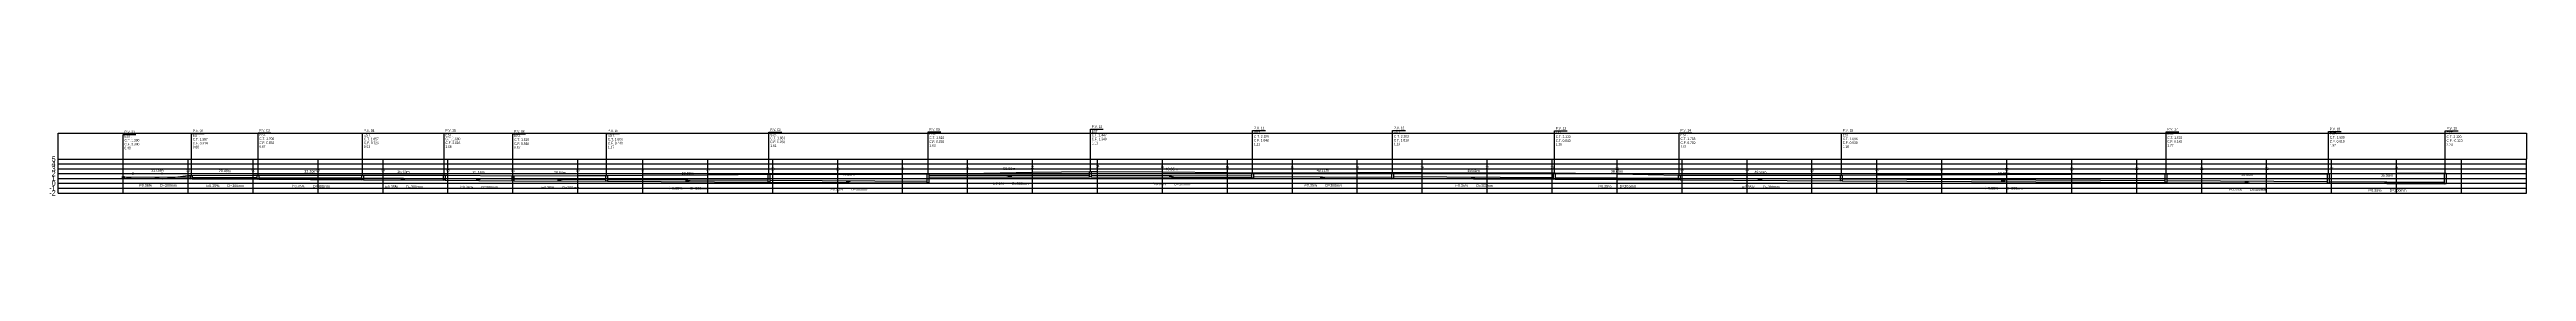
# Model space of a CAD drawing. Extents: x -160 to 364724, y -100 to 7353297.
# Drawn here: x 360134 to 360897, y 7350997 to 7351018 of the extents above; entities that cross this region are included whole.
import ezdxf
from ezdxf.enums import TextEntityAlignment as Align

# ---------------------------------------------------------------- set-up
doc = ezdxf.new("R2010")
doc.units = 0
doc.header["$LTSCALE"] = 5
for name, color, linetype in [('PS_IND_COMPRIMENTO', 7, 'Continuous'), ('PS_IND_DIAMETRO', 7, 'Continuous'), ('PS_IND_FLUXO', 3, 'Continuous'), ('PS_IND_INCLINACAO', 7, 'Continuous'), ('PS_PERFIL_CAIXAS', 7, 'Continuous'), ('PS_PERFIL_GRADE', 8, 'Continuous'), ('PS_PERFIL_TERRENO', 3, 'Continuous'), ('PS_PERFIL_TUBO', 7, 'Continuous'), ('PS_PONTOS_IDENTIFICACAO_LIN', 7, 'Continuous'), ('PS_PONTOS_IDENTIFICACAO_TXT', 7, 'Continuous')]:
    doc.layers.add(name, color=color, linetype=linetype)
doc.styles.get("Standard").update_dxf_attribs({"font": 'arial.ttf'})

# ---------------------------------------------------------------- blocks, each defined once
blk = doc.blocks.new('*U304')
at = {"layer": 'PS_PERFIL_GRADE', "linetype": 'Continuous'}
for p, q in [((0, 0), (0, 10.5)), ((0, 10.5), (760, 10.5)), ((0, 9), (760, 9)), ((20, 0), (20, 10.5)), ((40, 0), (40, 10.5)), ((60, 0), (60, 10.5)), ((80, 0), (80, 10.5)), ((100, 0), (100, 10.5)), ((120, 0), (120, 10.5)), ((140, 0), (140, 10.5)), ((160, 0), (160, 10.5)), ((180, 0), (180, 10.5)), ((200, 0), (200, 10.5)), ((220, 0), (220, 10.5)), ((240, 0), (240, 10.5)), ((260, 0), (260, 10.5)), ((280, 0), (280, 10.5)), ((300, 0), (300, 10.5)), ((320, 0), (320, 10.5)), ((340, 0), (340, 10.5)), ((360, 0), (360, 10.5)), ((380, 0), (380, 10.5)), ((400, 0), (400, 10.5)), ((420, 0), (420, 10.5)), ((440, 0), (440, 10.5)), ((460, 0), (460, 10.5)), ((480, 0), (480, 10.5)), ((500, 0), (500, 10.5)), ((520, 0), (520, 10.5)), ((540, 0), (540, 10.5)), ((560, 0), (560, 10.5)), ((580, 0), (580, 10.5)), ((600, 0), (600, 10.5)), ((620, 0), (620, 10.5)), ((640, 0), (640, 10.5)), ((660, 0), (660, 10.5)), ((680, 0), (680, 10.5)), ((700, 0), (700, 10.5)), ((720, 0), (720, 10.5)), ((740, 0), (740, 10.5)), ((760, 0), (760, 10.5)), ((0, 7.5), (760, 7.5)), ((0, 6), (760, 6)), ((0, 4.5), (760, 4.5)), ((0, 3), (760, 3)), ((0, 1.5), (760, 1.5)), ((0, 0), (760, 0))]:
    blk.add_line(p, q, dxfattribs=at)
blk.add_lwpolyline([(0, 10.5), (0, 18.5), (760, 18.5), (760, 10.5)], dxfattribs=at)
at = {"layer": 'PS_PERFIL_GRADE'}
for s, p in [('4', (-0.8, 9)), ('3', (-0.8, 7.5)), ('5', (-0.8, 10.5)), ('-1', (-0.8, 1.5)), ('-2', (-0.8, 0)), ('0', (-0.8, 3)), ('2', (-0.8, 6)), ('1', (-0.8, 4.5))]:
    blk.add_text(s, height=1.6, dxfattribs=at).set_placement(p, align=Align.MIDDLE_RIGHT)

msp = doc.modelspace()

# ---------------------------------------------------------------- linework, layer by layer
at = {"layer": 'PS_IND_FLUXO'}
for points in [[(360166.676, 7351002.011, 0.8, 0, 0), (360168.276, 7351002.002, 0, 0, 0)], [(360187.43, 7351001.9, 0.8, 0, 0), (360189.03, 7351001.891, 0, 0, 0)], [(360213.772, 7351001.752, 0.8, 0, 0), (360215.372, 7351001.744, 0, 0, 0)], [(360242.438, 7351001.602, 0.8, 0, 0), (360244.038, 7351001.593, 0, 0, 0)], [(360265.582, 7351001.45, 0.8, 0, 0), (360267.182, 7351001.441, 0, 0, 0)], [(360290.582, 7351001.318, 0.8, 0, 0), (360292.182, 7351001.309, 0, 0, 0)], [(360330.005, 7351001.111, 0.8, 0, 0), (360331.605, 7351001.103, 0, 0, 0)], [(360379.492, 7351000.845, 0.8, 0, 0), (360381.092, 7351000.837, 0, 0, 0)], [(360430.58, 7351002.552, 0.8, 0, 0), (360428.98, 7351002.55, 0, 0, 0)], [(360478.953, 7351002.461, 0.8, 0, 0), (360480.553, 7351002.453, 0, 0, 0)], [(360525.479, 7351002.041, 0.8, 0, 0), (360527.079, 7351002.033, 0, 0, 0)], [(360571.939, 7351001.967, 0.8, 0, 0), (360573.539, 7351001.959, 0, 0, 0)], [(360616.069, 7351001.742, 0.8, 0, 0), (360617.669, 7351001.733, 0, 0, 0)], [(360660.259, 7351001.501, 0.8, 0, 0), (360661.859, 7351001.493, 0, 0, 0)], [(360735.207, 7351001.115, 0.8, 0, 0), (360736.806, 7351001.107, 0, 0, 0)], [(360810.188, 7351000.721, 0.8, 0, 0), (360811.788, 7351000.713, 0, 0, 0)], [(360853.178, 7351000.503, 0.8, 0, 0), (360854.778, 7351000.495, 0, 0, 0)]]:
    msp.add_lwpolyline(points, format="xyseb", dxfattribs=at)
at = {"layer": 'PS_PERFIL_CAIXAS', "linetype": 'Continuous'}
for points in [[(360156.71, 7351002.438), (360157.21, 7351002.438), (360157.21, 7351001.838), (360156.71, 7351001.838)], [(360177.741, 7351002.749), (360178.241, 7351002.749), (360178.241, 7351001.724), (360177.741, 7351001.724)], [(360198.22, 7351002.912), (360198.72, 7351002.912), (360198.72, 7351001.607), (360198.22, 7351001.607)], [(360230.424, 7351002.839), (360230.924, 7351002.839), (360230.924, 7351001.438), (360230.424, 7351001.438)], [(360255.553, 7351002.873), (360256.053, 7351002.873), (360256.053, 7351001.277), (360255.553, 7351001.277)], [(360276.71, 7351002.618), (360277.21, 7351002.618), (360277.21, 7351001.163), (360276.71, 7351001.163)], [(360305.555, 7351002.765), (360306.055, 7351002.765), (360306.055, 7351001.013), (360305.555, 7351001.013)], [(360355.555, 7351003.152), (360356.055, 7351003.152), (360356.055, 7351000.743), (360355.555, 7351000.743)], [(360404.53, 7351003.233), (360405.03, 7351003.233), (360405.03, 7351000.488), (360404.53, 7351000.488)], [(360454.53, 7351004.024), (360455.03, 7351004.024), (360455.03, 7351002.363), (360454.53, 7351002.363)], [(360504.476, 7351003.623), (360504.976, 7351003.623), (360504.976, 7351001.925), (360504.476, 7351001.925)], [(360547.583, 7351003.658), (360548.083, 7351003.658), (360548.083, 7351001.868), (360547.583, 7351001.868)], [(360597.395, 7351003.548), (360597.895, 7351003.548), (360597.895, 7351001.613), (360597.395, 7351001.613)], [(360635.843, 7351002.915), (360636.343, 7351002.915), (360636.343, 7351001.403), (360635.843, 7351001.403)], [(360685.775, 7351002.882), (360686.275, 7351002.882), (360686.275, 7351001.148), (360685.775, 7351001.148)], [(360785.738, 7351003.278), (360786.238, 7351003.278), (360786.238, 7351000.623), (360785.738, 7351000.623)], [(360835.737, 7351003.323), (360836.237, 7351003.323), (360836.237, 7351000.368), (360835.737, 7351000.368)], [(360871.719, 7351003.533), (360872.219, 7351003.533), (360872.219, 7351000.173), (360871.719, 7351000.173)]]:
    msp.add_lwpolyline(points, close=True, dxfattribs=at)
at = {"layer": 'PS_PERFIL_TERRENO', "linetype": 'Continuous'}
msp.add_lwpolyline([(360156.96, 7351002.438), (360159.935, 7351001.822), (360159.935, 7351001.822), (360169.003, 7351001.773), (360169.003, 7351001.773), (360176.96, 7351002.734), (360176.96, 7351002.734), (360177.991, 7351002.749), (360177.991, 7351002.749), (360177.991, 7351002.749), (360177.991, 7351002.749), (360177.991, 7351002.749), (360196.96, 7351002.9), (360196.96, 7351002.9), (360198.47, 7351002.912), (360198.47, 7351002.912), (360198.47, 7351002.912), (360198.47, 7351002.912), (360198.47, 7351002.912), (360216.96, 7351002.87), (360216.96, 7351002.87), (360230.674, 7351002.839), (360230.674, 7351002.839), (360230.674, 7351002.839), (360230.674, 7351002.839), (360230.674, 7351002.839), (360236.96, 7351002.848), (360236.96, 7351002.848), (360255.803, 7351002.873), (360255.803, 7351002.873), (360255.803, 7351002.873), (360255.803, 7351002.873), (360255.803, 7351002.873), (360256.96, 7351002.86), (360256.96, 7351002.86), (360276.96, 7351002.618), (360276.96, 7351002.618), (360276.96, 7351002.618), (360276.96, 7351002.618), (360276.96, 7351002.618), (360296.96, 7351002.72), (360296.96, 7351002.72), (360305.805, 7351002.765), (360305.805, 7351002.765), (360305.805, 7351002.765), (360305.805, 7351002.765), (360305.805, 7351002.765), (360316.96, 7351002.852), (360316.96, 7351002.852), (360336.96, 7351003.007), (360336.96, 7351003.007), (360355.805, 7351003.152), (360355.805, 7351003.152), (360355.805, 7351003.152), (360355.805, 7351003.152), (360355.805, 7351003.152), (360356.96, 7351003.154), (360356.96, 7351003.154), (360376.96, 7351003.187), (360376.96, 7351003.187), (360396.96, 7351003.221), (360396.96, 7351003.221), (360404.78, 7351003.233), (360404.78, 7351003.233), (360404.78, 7351003.233), (360404.78, 7351003.233), (360404.78, 7351003.233), (360416.96, 7351003.426), (360416.96, 7351003.426), (360436.96, 7351003.742), (360436.96, 7351003.742), (360454.78, 7351004.024), (360454.78, 7351004.024), (360454.78, 7351004.024), (360454.78, 7351004.024), (360454.78, 7351004.024), (360456.96, 7351004.007), (360456.96, 7351004.007), (360476.96, 7351003.846), (360476.96, 7351003.846), (360496.96, 7351003.686), (360496.96, 7351003.686), (360504.726, 7351003.623), (360504.726, 7351003.623), (360504.726, 7351003.623), (360504.726, 7351003.623), (360504.726, 7351003.623), (360516.96, 7351003.633), (360516.96, 7351003.633), (360536.96, 7351003.649), (360536.96, 7351003.649), (360547.833, 7351003.658), (360547.833, 7351003.658), (360547.833, 7351003.658), (360547.833, 7351003.658), (360547.833, 7351003.658), (360556.96, 7351003.638), (360556.96, 7351003.638), (360576.96, 7351003.594), (360576.96, 7351003.594), (360596.96, 7351003.55), (360596.96, 7351003.55), (360597.645, 7351003.548), (360597.645, 7351003.548), (360597.645, 7351003.548), (360597.645, 7351003.548), (360597.645, 7351003.548), (360616.96, 7351003.23), (360616.96, 7351003.23), (360636.093, 7351002.915), (360636.093, 7351002.915), (360636.093, 7351002.915), (360636.093, 7351002.915), (360636.093, 7351002.915), (360636.96, 7351002.915), (360636.96, 7351002.915), (360656.96, 7351002.902), (360656.96, 7351002.902), (360676.96, 7351002.888), (360676.96, 7351002.888), (360686.025, 7351002.882), (360686.025, 7351002.882), (360686.025, 7351002.882), (360686.025, 7351002.882), (360686.025, 7351002.882), (360696.96, 7351002.926), (360696.96, 7351002.926), (360716.96, 7351003.005), (360716.96, 7351003.005), (360736.96, 7351003.084), (360736.96, 7351003.084), (360756.96, 7351003.163), (360756.96, 7351003.163), (360776.96, 7351003.243), (360776.96, 7351003.243), (360785.988, 7351003.278), (360785.988, 7351003.278), (360785.988, 7351003.278), (360785.988, 7351003.278), (360785.988, 7351003.278), (360796.96, 7351003.288), (360796.96, 7351003.288), (360816.96, 7351003.306), (360816.96, 7351003.306), (360835.987, 7351003.323), (360835.987, 7351003.323), (360835.987, 7351003.323), (360835.987, 7351003.323), (360835.987, 7351003.323), (360836.96, 7351003.329), (360836.96, 7351003.329), (360856.96, 7351003.446), (360856.96, 7351003.446), (360871.969, 7351003.533), (360871.969, 7351003.533), (360871.969, 7351003.533)], dxfattribs=at)
at = {"layer": 'PS_PERFIL_TUBO', "linetype": 'Continuous'}
for points in [[(360157.21, 7351001.838), (360177.741, 7351001.724), (360177.741, 7351002.174), (360157.21, 7351002.288)], [(360178.241, 7351001.724), (360198.22, 7351001.616), (360198.22, 7351002.066), (360178.241, 7351002.174)], [(360198.72, 7351001.607), (360230.424, 7351001.438), (360230.424, 7351001.888), (360198.72, 7351002.057)], [(360230.924, 7351001.438), (360255.553, 7351001.306), (360255.553, 7351001.756), (360230.924, 7351001.888)], [(360256.053, 7351001.277), (360276.71, 7351001.163), (360276.71, 7351001.613), (360256.053, 7351001.727)], [(360277.21, 7351001.163), (360305.555, 7351001.013), (360305.555, 7351001.463), (360277.21, 7351001.613)], [(360306.055, 7351001.013), (360355.555, 7351000.751), (360355.555, 7351001.201), (360306.055, 7351001.463)], [(360356.055, 7351000.743), (360404.53, 7351000.488), (360404.53, 7351000.938), (360356.055, 7351001.193)], [(360405.03, 7351002.288), (360454.53, 7351002.363), (360454.53, 7351002.813), (360405.03, 7351002.738)], [(360455.03, 7351002.363), (360504.476, 7351002.101), (360504.476, 7351002.551), (360455.03, 7351002.813)], [(360504.976, 7351001.925), (360547.583, 7351001.699), (360547.583, 7351002.149), (360504.976, 7351002.375)], [(360548.083, 7351001.868), (360597.395, 7351001.607), (360597.395, 7351002.057), (360548.083, 7351002.318)], [(360597.895, 7351001.613), (360635.843, 7351001.411), (360635.843, 7351001.861), (360597.895, 7351002.063)], [(360636.343, 7351001.403), (360685.775, 7351001.141), (360685.775, 7351001.591), (360636.343, 7351001.853)], [(360686.275, 7351001.148), (360785.738, 7351000.623), (360785.738, 7351001.073), (360686.275, 7351001.598)], [(360786.238, 7351000.623), (360835.737, 7351000.361), (360835.737, 7351000.811), (360786.238, 7351001.073)], [(360836.237, 7351000.368), (360871.719, 7351000.179), (360871.719, 7351000.629), (360836.237, 7351000.818)]]:
    msp.add_lwpolyline(points, close=True, dxfattribs=at)
at = {"layer": 'PS_PONTOS_IDENTIFICACAO_LIN', "linetype": 'Continuous'}
for points in [[(360156.96, 7351002.438), (360156.96, 7351015.438), (360160.88, 7351015.438)], [(360177.991, 7351002.749), (360177.991, 7351015.749), (360181.911, 7351015.749)], [(360198.47, 7351002.912), (360198.47, 7351015.912), (360202.39, 7351015.912)], [(360230.674, 7351002.839), (360230.674, 7351015.839), (360234.594, 7351015.839)], [(360255.803, 7351002.873), (360255.803, 7351015.873), (360259.723, 7351015.873)], [(360276.96, 7351002.618), (360276.96, 7351015.618), (360280.88, 7351015.618)], [(360305.805, 7351002.765), (360305.805, 7351015.765), (360309.725, 7351015.765)], [(360355.805, 7351003.152), (360355.805, 7351016.152), (360359.725, 7351016.152)], [(360404.78, 7351003.233), (360404.78, 7351016.233), (360408.7, 7351016.233)], [(360454.78, 7351004.024), (360454.78, 7351017.024), (360458.7, 7351017.024)], [(360504.726, 7351003.623), (360504.726, 7351016.623), (360508.646, 7351016.623)], [(360547.833, 7351003.658), (360547.833, 7351016.658), (360551.753, 7351016.658)], [(360597.645, 7351003.548), (360597.645, 7351016.548), (360601.565, 7351016.548)], [(360636.093, 7351002.915), (360636.093, 7351015.915), (360640.013, 7351015.915)], [(360686.025, 7351002.882), (360686.025, 7351015.882), (360689.945, 7351015.882)], [(360785.988, 7351003.278), (360785.988, 7351016.278), (360789.908, 7351016.278)], [(360835.987, 7351003.323), (360835.987, 7351016.323), (360839.907, 7351016.323)], [(360871.969, 7351003.533), (360871.969, 7351016.533), (360875.889, 7351016.533)]]:
    msp.add_lwpolyline(points, dxfattribs=at)

# ---------------------------------------------------------------- block references
at = {"layer": 'PS_PERFIL_GRADE'}
msp.add_blockref('*U304', (360136.96, 7350997.353), dxfattribs=at)

# ---------------------------------------------------------------- texts
at = {"layer": 'PS_IND_COMPRIMENTO', "width": 0.8}
for s, rotation, p in [('21.03m', 359.681863, (360167.488, 7351004.306)), ('20.48m', 359.690273, (360188.243, 7351004.195)), ('32.20m', 359.694493, (360214.584, 7351004.048)), ('25.13m', 359.691884, (360243.251, 7351003.897)), ('21.16m', 359.683804, (360266.394, 7351003.745)), ('28.84m', 359.696791, (360291.394, 7351003.613)), ('50.00m', 359.696163, (360330.817, 7351003.407)), ('48.98m', 359.698604, (360380.305, 7351003.141)), ('50.00m', 0.086812, (360429.777, 7351004.851)), ('49.95m', 359.695826, (360479.765, 7351004.757)), ('43.11m', 359.695418, (360526.291, 7351004.337)), ('49.81m', 359.696745, (360572.751, 7351004.263)), ('38.45m', 359.694259, (360616.881, 7351004.037)), ('49.93m', 359.695744, (360661.071, 7351003.797)), ('99.96m', 359.697577, (360736.019, 7351003.411)), ('50.00m', 359.696154, (360811, 7351003.017)), ('35.98m', 359.69481, (360853.99, 7351002.799))]:
    msp.add_text(s, height=0.8, rotation=rotation, dxfattribs=at).set_placement(p, align=Align.MIDDLE_CENTER)
at = {"layer": 'PS_IND_DIAMETRO', "width": 0.8}
for rotation, p in [(359.681863, (360170.903, 7350999.687)), (359.690273, (360191.658, 7350999.577)), (359.694493, (360217.999, 7350999.43)), (359.691884, (360246.666, 7350999.279)), (359.683804, (360269.809, 7350999.127)), (0.086812, (360433.224, 7351000.256)), (359.695826, (360483.181, 7351000.139)), (359.695418, (360529.707, 7350999.719)), (359.696745, (360576.166, 7350999.645)), (359.694259, (360620.296, 7350999.419)), (359.695744, (360664.486, 7350999.179)), (359.696791, (360294.81, 7350998.995)), (359.696163, (360334.232, 7350998.789)), (359.698604, (360383.72, 7350998.523)), (359.697577, (360739.434, 7350998.793)), (359.696154, (360814.415, 7350998.399)), (359.69481, (360857.406, 7350998.181))]:
    msp.add_text('D=300mm', height=0.8, rotation=rotation, dxfattribs=at).set_placement(p, align=Align.MIDDLE_CENTER)
at = {"layer": 'PS_IND_INCLINACAO', "width": 0.8}
for s, rotation, p in [('i=0.36%', 359.681863, (360163.783, 7350999.727)), ('i=0.35%', 359.690273, (360184.538, 7350999.615)), ('i=0.35%', 359.694493, (360210.879, 7350999.468)), ('i=0.35%', 359.691884, (360239.546, 7350999.317)), ('i=0.36%', 359.683804, (360262.689, 7350999.166)), ('i=0.1%', 0.086812, (360426.424, 7351000.246)), ('i=0.35%', 359.695826, (360476.061, 7351000.177)), ('i=0.35%', 359.695418, (360522.587, 7350999.757)), ('i=0.35%', 359.696745, (360569.046, 7350999.682)), ('i=0.35%', 359.694259, (360613.176, 7350999.457)), ('i=0.35%', 359.695744, (360657.367, 7350999.217)), ('i=0.35%', 359.696791, (360287.69, 7350999.033)), ('i=0.35%', 359.696163, (360327.112, 7350998.827)), ('i=0.35%', 359.698604, (360376.6, 7350998.56)), ('i=0.35%', 359.697577, (360732.314, 7350998.83)), ('i=0.35%', 359.696154, (360807.295, 7350998.437)), ('i=0.35%', 359.69481, (360850.286, 7350998.219))]:
    msp.add_text(s, height=0.8, rotation=rotation, dxfattribs=at).set_placement(p, align=Align.MIDDLE_CENTER)
at = {"layer": 'PS_PONTOS_IDENTIFICACAO_TXT', "width": 0.7}
for s, p in [('P.V. 01', (360157.36, 7351015.838)), ('EST. ', (360157.36, 7351014.438)), ('P.V. 02', (360178.391, 7351016.149)), ('EST. ', (360178.391, 7351014.749)), ('P.V. 03', (360198.87, 7351016.312)), ('EST. ', (360198.87, 7351014.912)), ('P.V. 04', (360231.074, 7351016.239)), ('EST. ', (360231.074, 7351014.839)), ('P.V. 05', (360256.203, 7351016.273)), ('EST. ', (360256.203, 7351014.873)), ('P.V. 06', (360277.36, 7351016.018)), ('EST. ', (360277.36, 7351014.618)), ('P.V. 07', (360306.205, 7351016.165)), ('EST. ', (360306.205, 7351014.765)), ('P.V. 08', (360356.205, 7351016.552)), ('EST. ', (360356.205, 7351015.152)), ('C.T. 1.920', (360405.18, 7351014.033)), ('P.V. 09', (360405.18, 7351016.633)), ('EST. ', (360405.18, 7351015.233)), ('C.T. 2.447', (360455.18, 7351014.824)), ('P.V. 10', (360455.18, 7351017.424)), ('EST. ', (360455.18, 7351016.024)), ('C.T. 2.180', (360505.126, 7351014.423)), ('P.V. 11', (360505.126, 7351017.023)), ('EST. ', (360505.126, 7351015.623)), ('C.T. 2.203', (360548.233, 7351014.458)), ('P.V. 12', (360548.233, 7351017.058)), ('EST. ', (360548.233, 7351015.658)), ('C.T. 2.130', (360598.045, 7351014.348)), ('P.V. 13', (360598.045, 7351016.948)), ('EST. ', (360598.045, 7351015.548)), ('P.V. 14', (360636.493, 7351016.315)), ('EST. ', (360636.493, 7351014.915)), ('P.V. 15', (360686.425, 7351016.282)), ('EST. ', (360686.425, 7351014.882)), ('C.T. 1.950', (360786.388, 7351014.078)), ('P.V. 17', (360786.388, 7351016.678)), ('EST. ', (360786.388, 7351015.278)), ('C.T. 1.980', (360836.387, 7351014.123)), ('P.V. 18', (360836.387, 7351016.723)), ('EST. ', (360836.387, 7351015.323)), ('C.T. 2.120', (360872.369, 7351014.333)), ('P.V. 19', (360872.369, 7351016.933)), ('EST. ', (360872.369, 7351015.533)), ('0.40', (360157.36, 7351010.838)), ('C.T. 1.390', (360157.36, 7351013.238)), ('C.F. 0.990', (360157.36, 7351012.038)), ('0.68', (360178.391, 7351011.149)), ('C.T. 1.597', (360178.391, 7351013.549)), ('C.F. 0.914', (360178.391, 7351012.349)), ('0.87', (360198.87, 7351011.312)), ('C.T. 1.706', (360198.87, 7351013.712)), ('C.F. 0.836', (360198.87, 7351012.512)), ('0.93', (360231.074, 7351011.239)), ('C.T. 1.657', (360231.074, 7351013.639)), ('C.F. 0.723', (360231.074, 7351012.439)), ('C.T. 1.680', (360256.203, 7351013.673)), ('C.F. 0.616', (360256.203, 7351012.473)), ('1.06', (360256.203, 7351011.273)), ('0.97', (360277.36, 7351011.018)), ('C.T. 1.510', (360277.36, 7351013.418)), ('C.F. 0.540', (360277.36, 7351012.218)), ('C.T. 1.608', (360306.205, 7351013.565)), ('C.F. 0.440', (360306.205, 7351012.365)), ('1.17', (360306.205, 7351011.165)), ('C.T. 1.866', (360356.205, 7351013.952)), ('C.F. 0.260', (360356.205, 7351012.752)), ('1.61', (360356.205, 7351011.552)), ('C.F. 0.090', (360405.18, 7351012.833)), ('1.83', (360405.18, 7351011.633)), ('C.F. 1.340', (360455.18, 7351013.624)), ('1.11', (360455.18, 7351012.424)), ('C.F. 1.048', (360505.126, 7351013.223)), ('1.13', (360505.126, 7351012.023)), ('C.F. 1.010', (360548.233, 7351013.258)), ('1.19', (360548.233, 7351012.058)), ('C.F. 0.840', (360598.045, 7351013.148)), ('1.29', (360598.045, 7351011.948)), ('C.T. 1.708', (360636.493, 7351013.715)), ('C.F. 0.700', (360636.493, 7351012.515)), ('1.01', (360636.493, 7351011.315)), ('C.T. 1.686', (360686.425, 7351013.682)), ('C.F. 0.530', (360686.425, 7351012.482)), ('1.16', (360686.425, 7351011.282)), ('C.F. 0.180', (360786.388, 7351012.878)), ('1.77', (360786.388, 7351011.678)), ('C.F. 0.010', (360836.387, 7351012.923)), ('1.97', (360836.387, 7351011.723)), ('2.24', (360872.369, 7351011.933)), ('C.F. -0.120', (360872.369, 7351013.133))]:
    msp.add_text(s, height=0.8, dxfattribs=at).set_placement(p)
for s, p in [('2', (360159.935, 7351003.022)), ('3', (360169.003, 7351002.973)), ('01', (360176.96, 7351003.934)), ('02', (360196.96, 7351004.1)), ('03', (360216.96, 7351004.07)), ('04', (360236.96, 7351004.048)), ('05', (360256.96, 7351004.06)), ('05', (360276.96, 7351003.818)), ('05', (360276.96, 7351003.818)), ('06', (360296.96, 7351003.92)), ('07', (360316.96, 7351004.052)), ('08', (360336.96, 7351004.207)), ('09', (360356.96, 7351004.354)), ('10', (360376.96, 7351004.387)), ('11', (360396.96, 7351004.421)), ('12', (360416.96, 7351004.626)), ('13', (360436.96, 7351004.942)), ('14', (360456.96, 7351005.207)), ('15', (360476.96, 7351005.046)), ('16', (360496.96, 7351004.886)), ('17', (360516.96, 7351004.833)), ('18', (360536.96, 7351004.849)), ('19', (360556.96, 7351004.838)), ('20', (360576.96, 7351004.794)), ('21', (360596.96, 7351004.75)), ('22', (360616.96, 7351004.43)), ('23', (360636.96, 7351004.115)), ('24', (360656.96, 7351004.102)), ('25', (360676.96, 7351004.088)), ('26', (360696.96, 7351004.126)), ('27', (360716.96, 7351004.205)), ('28', (360736.96, 7351004.284)), ('29', (360756.96, 7351004.363)), ('30', (360776.96, 7351004.443)), ('31', (360796.96, 7351004.488)), ('32', (360816.96, 7351004.506)), ('33', (360836.96, 7351004.529)), ('34', (360856.96, 7351004.646))]:
    msp.add_text(s, height=0.8, dxfattribs=at).set_placement(p, align=Align.CENTER)

doc.saveas('drawing.dxf')
